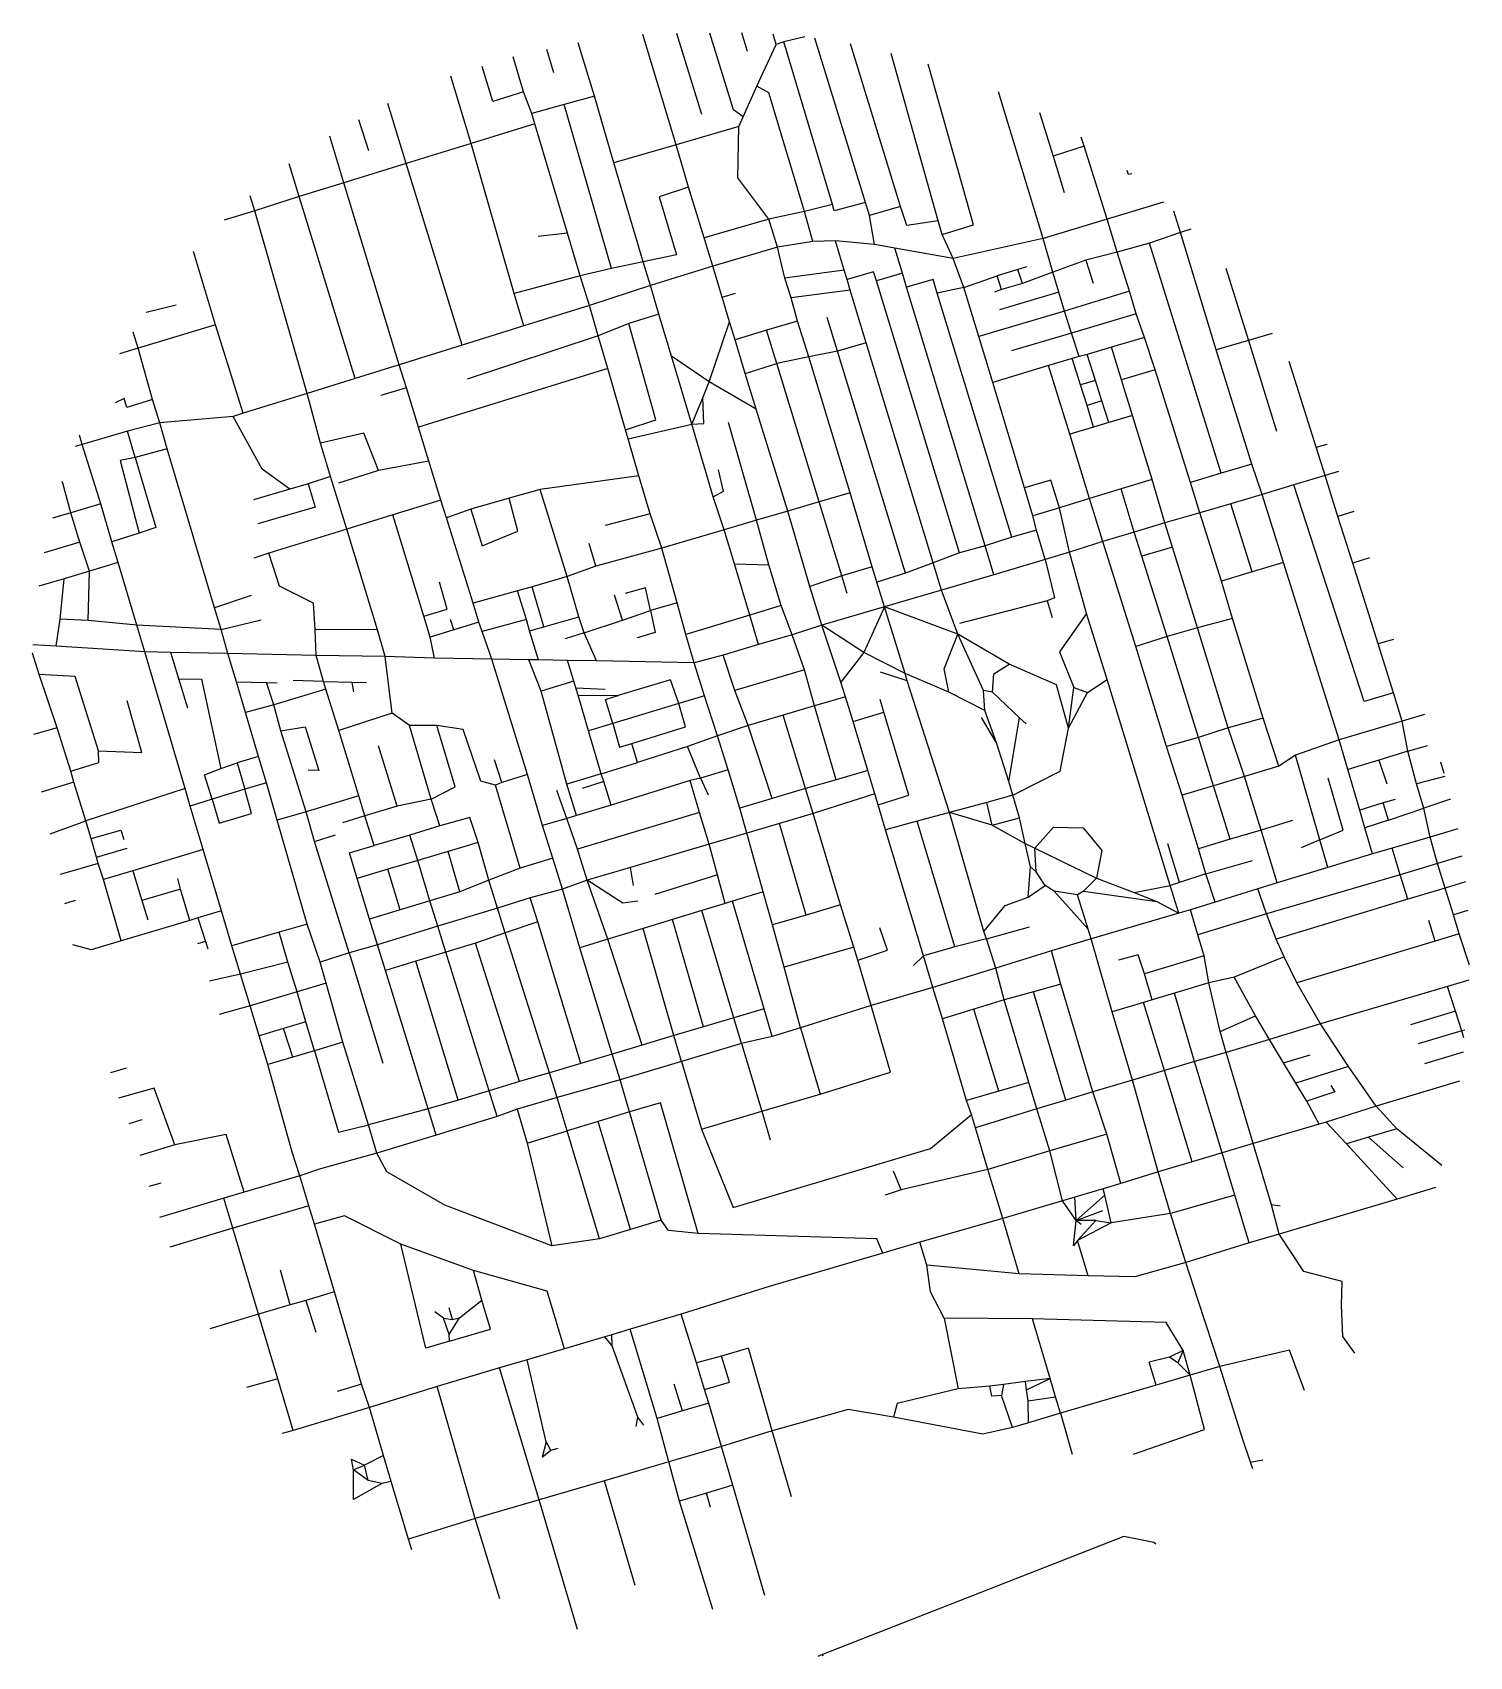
# Model space of a CAD drawing. Header units: metres. Extents: x 626322 to 628570, y 4832584 to 4835123.
import ezdxf

# ---------------------------------------------------------------- set-up
doc = ezdxf.new("R2010")
doc.units = ezdxf.units.M

msp = doc.modelspace()

# ---------------------------------------------------------------- linework, layer by layer
at = {"layer": 'ROADS'}
for points in [[(627328.8, 4834947.7), (627276.6, 4835120.1)], [(627328.9, 4835122.6), (627368, 4834995.7)], [(627433.3, 4834991.4), (627418.5, 4835002.6), (627381.2, 4835122.5)], [(627430.7, 4835123.4), (627439.6, 4835094.4)], [(627485.2, 4835104.8), (627480.2, 4835120.8)], [(627496.9, 4835108.8), (627485.2, 4835104.8)], [(627529.8, 4835116.6), (627496.9, 4835108.8)], [(627573.1, 4834854.5), (627496.9, 4835108.8)], [(627624.6, 4834857.7), (627545.5, 4835114.3)], [(627089.9, 4835030.6), (627073.4, 4835085.3)], [(627125.8, 4835097.6), (627136.8, 4835060.9)], [(627200.6, 4835023.7), (627175.3, 4835107.4)], [(627455, 4835039.4), (627485.2, 4835104.8)], [(627679.2, 4834851.1), (627601.5, 4835105.8)], [(627738.2, 4834829.1), (627664.6, 4835090.8)], [(627089.9, 4835030.6), (627042, 4835015.4), (627024.9, 4835070.5)], [(627744.7, 4834807.4), (627793.7, 4834822.4), (627722.9, 4835074.1)], [(627007.9, 4834949.9), (626976, 4835055)], [(627433.3, 4834991.4), (627455, 4835039.4)], [(627529.1, 4834843.4), (627473.5, 4835029), (627455, 4835039.4)], [(626906.4, 4834918.7), (626877.6, 4835012.5)], [(627102.8, 4834997), (627089.9, 4835030.6)], [(627153.3, 4835010.6), (627102.8, 4834997)], [(627200.6, 4835023.7), (627153.3, 4835010.6)], [(627227.4, 4834754.6), (627153.3, 4835010.6)], [(627230.9, 4834919.5), (627200.6, 4835023.7)], [(627902.4, 4834801.4), (627832.6, 4835030.6)], [(626831.9, 4834987.6), (626847.4, 4834938.9)], [(627107.4, 4834980.8), (627102.8, 4834997)], [(627426.4, 4834976.2), (627433.3, 4834991.4)], [(627897, 4834998.4), (627918.2, 4834929.9)], [(626808.9, 4834888.5), (626786.6, 4834961.2)], [(627107.4, 4834980.8), (627007.9, 4834949.9)], [(627158.6, 4834809.5), (627107.4, 4834980.8)], [(627426.4, 4834976.2), (627328.8, 4834947.7)], [(627473.5, 4834831.5), (627424.9, 4834896), (627426.4, 4834976.2)], [(627966.9, 4834945.5), (627962.2, 4834959.9)], [(627007.9, 4834949.9), (626906.4, 4834918.7)], [(627075.2, 4834715.3), (627007.9, 4834949.9)], [(627328.8, 4834947.7), (627230.9, 4834919.5)], [(627347.6, 4834881.6), (627328.8, 4834947.7)], [(627966.9, 4834945.5), (627918.2, 4834929.9)], [(628002.9, 4834831.5), (627966.9, 4834945.5)], [(626739, 4834866.8), (626723.1, 4834917.9)], [(626906.4, 4834918.7), (626808.9, 4834888.5)], [(626993.7, 4834634.6), (626906.4, 4834918.7)], [(627277.2, 4834765), (627230.9, 4834919.5)], [(627918.2, 4834929.9), (627935.4, 4834873.1)], [(628041.1, 4834902.3), (628036.1, 4834901.1), (628033.8, 4834907.8)], [(626808.9, 4834888.5), (626739, 4834866.8)], [(626895.3, 4834603.6), (626808.9, 4834888.5)], [(627347.6, 4834881.6), (627302.1, 4834866.6), (627329.2, 4834775.5), (627277.2, 4834765)], [(627372.1, 4834802.3), (627347.6, 4834881.6)], [(626669.5, 4834844.7), (626662.4, 4834867.9)], [(626739, 4834866.8), (626669.5, 4834844.7)], [(626826.4, 4834582.3), (626739, 4834866.8)], [(627624.6, 4834857.7), (627575.6, 4834844.4), (627573.1, 4834854.5)], [(627631, 4834837.1), (627624.6, 4834857.7)], [(628090.9, 4834858.1), (628002.9, 4834831.5)], [(626669.5, 4834844.7), (626621.4, 4834830.1)], [(626751.2, 4834559.1), (626669.5, 4834844.7)], [(627473.5, 4834831.5), (627372.1, 4834802.3)], [(627529.1, 4834843.4), (627473.5, 4834831.5)], [(627487.1, 4834787.6), (627473.5, 4834831.5)], [(627573.1, 4834854.5), (627529.1, 4834843.4)], [(627542.5, 4834796.6), (627529.1, 4834843.4)], [(627679.2, 4834851.1), (627631, 4834837.1)], [(627638.6, 4834791.7), (627631, 4834837.1)], [(627738.2, 4834829.1), (627689.4, 4834821.7), (627679.2, 4834851.1)], [(628002.9, 4834831.5), (627902.4, 4834801.4)], [(628018.2, 4834780), (628002.9, 4834831.5)], [(628117.5, 4834810.5), (628107, 4834843.9)], [(627158.6, 4834809.5), (627112.7, 4834804.4)], [(627178.5, 4834743.1), (627158.6, 4834809.5)], [(627744.7, 4834807.4), (627738.2, 4834829.1)], [(627761.8, 4834769.9), (627744.7, 4834807.4)], [(628117.5, 4834810.5), (628068.7, 4834793.8)], [(628133.6, 4834816.1), (628117.5, 4834810.5)], [(628173, 4834627.2), (628117.5, 4834810.5)], [(626608.1, 4834666.5), (626573.7, 4834781)], [(627385.7, 4834758.1), (627372.1, 4834802.3)], [(627487.1, 4834787.6), (627385.7, 4834758.1)], [(627542.5, 4834796.6), (627487.1, 4834787.6)], [(627498.3, 4834739.1), (627487.1, 4834787.6)], [(627577.8, 4834797.8), (627542.5, 4834796.6)], [(627591.6, 4834751.6), (627577.8, 4834797.8)], [(627638.6, 4834791.7), (627577.8, 4834797.8)], [(627670.8, 4834786.3), (627638.6, 4834791.7)], [(627682.5, 4834746.9), (627670.8, 4834786.3)], [(627761.8, 4834769.9), (627670.8, 4834786.3)], [(627902.4, 4834801.4), (627761.8, 4834769.9)], [(627917.5, 4834748.5), (627902.4, 4834801.4)], [(628018.2, 4834780), (627969.3, 4834767.5)], [(628068.7, 4834793.8), (628018.2, 4834780)], [(628037.7, 4834718.8), (628018.2, 4834780)], [(628181.1, 4834434.1), (628068.7, 4834793.8)], [(627227.4, 4834754.6), (627178.5, 4834743.1)], [(627277.2, 4834765), (627227.4, 4834754.6)], [(627288.3, 4834728), (627277.2, 4834765)], [(627385.7, 4834758.1), (627288.3, 4834728)], [(627400.4, 4834709.5), (627385.7, 4834758.1)], [(627778.4, 4834724.8), (627761.8, 4834769.9)], [(627876.7, 4834757), (627863.1, 4834752.7)], [(627969.3, 4834767.5), (627917.5, 4834748.5)], [(627969.3, 4834767.5), (627980.7, 4834731.2)], [(628188.2, 4834754.8), (628223.6, 4834642)], [(627178.5, 4834743.1), (627075.2, 4834715.3)], [(627192.8, 4834696.4), (627178.5, 4834743.1)], [(627288.3, 4834728), (627192.8, 4834696.4)], [(627301.7, 4834682.8), (627288.3, 4834728)], [(627591.6, 4834751.6), (627498.3, 4834739.1)], [(627508.3, 4834708.5), (627498.3, 4834739.1)], [(627596.2, 4834737.3), (627591.6, 4834751.6)], [(627641.8, 4834735), (627637.3, 4834749.3), (627596.2, 4834737.3)], [(627600.9, 4834720.4), (627596.2, 4834737.3)], [(627682.5, 4834746.9), (627641.8, 4834735)], [(627771.7, 4834309.7), (627641.8, 4834735)], [(627688.8, 4834725.3), (627682.5, 4834746.9)], [(627736.8, 4834715.6), (627730.3, 4834737.3), (627688.8, 4834725.3)], [(627778.4, 4834724.8), (627830.7, 4834743)], [(627863.1, 4834752.7), (627830.7, 4834743)], [(627837.4, 4834721.3), (627830.7, 4834743)], [(627870.2, 4834730.8), (627837.4, 4834721.3)], [(627870.2, 4834730.8), (627863.1, 4834752.7)], [(627917.5, 4834748.5), (627870.2, 4834730.8)], [(627927.1, 4834717.6), (627917.5, 4834748.5)], [(627090.1, 4834664.9), (627075.2, 4834715.3)], [(627400.4, 4834709.5), (627421.6, 4834715.8)], [(627412.1, 4834671), (627400.4, 4834709.5)], [(627600.9, 4834720.4), (627508.3, 4834708.5)], [(627518.1, 4834672.2), (627508.3, 4834708.5)], [(627625.5, 4834638.3), (627600.9, 4834720.4)], [(627811.7, 4834320.6), (627688.8, 4834725.3)], [(627778.4, 4834724.8), (627736.8, 4834715.6)], [(627853.4, 4834334), (627736.8, 4834715.6)], [(627802.2, 4834647.8), (627778.4, 4834724.8)], [(627837.4, 4834721.3), (627826.3, 4834717.6)], [(627927.1, 4834717.6), (627834.5, 4834689.9)], [(627936, 4834687.7), (627927.1, 4834717.6)], [(628037.7, 4834718.8), (627936, 4834687.7)], [(628048.3, 4834683.5), (628037.7, 4834718.8)], [(626499.3, 4834686.1), (626546.6, 4834697.4)], [(627192.8, 4834696.4), (627090.1, 4834664.9)], [(627206.7, 4834649.3), (627192.8, 4834696.4)], [(627301.7, 4834682.8), (627254.5, 4834668.3)], [(627321.3, 4834617.4), (627301.7, 4834682.8)], [(627580.8, 4834625.2), (627565, 4834678)], [(627936, 4834687.7), (627802.2, 4834647.8)], [(627947.1, 4834653.5), (627936, 4834687.7)], [(628048.3, 4834683.5), (627947.1, 4834653.5)], [(628060.9, 4834646.7), (628048.3, 4834683.5)], [(626486.8, 4834629.6), (626479.2, 4834654.7)], [(626608.1, 4834666.5), (626486.8, 4834629.6)], [(626651.4, 4834528), (626608.1, 4834666.5)], [(627090.1, 4834664.9), (626993.7, 4834634.6)], [(627254.5, 4834668.3), (627206.7, 4834649.3)], [(627249.2, 4834502.2), (627297, 4834517.7), (627254.5, 4834668.3)], [(627380, 4834577), (627412.1, 4834671)], [(627420.6, 4834642.9), (627412.1, 4834671)], [(627470, 4834657.8), (627420.6, 4834642.9)], [(627518.1, 4834672.2), (627470, 4834657.8)], [(627486, 4834605.6), (627470, 4834657.8)], [(627536.3, 4834616.1), (627518.1, 4834672.2)], [(627947.1, 4834653.5), (627853.2, 4834625.6)], [(627958.7, 4834616.6), (627947.1, 4834653.5)], [(628260.6, 4834652.8), (628223.6, 4834642)], [(626486.8, 4834629.6), (626457.7, 4834621)], [(626509.5, 4834549.7), (626486.8, 4834629.6)], [(626993.7, 4834634.6), (626895.3, 4834603.6)], [(627206.7, 4834649.3), (627001.9, 4834581.1)], [(627221.9, 4834597.9), (627206.7, 4834649.3)], [(627436.6, 4834590), (627420.6, 4834642.9)], [(627625.5, 4834638.3), (627580.8, 4834625.2)], [(627730.6, 4834294.1), (627625.5, 4834638.3)], [(627824.1, 4834576), (627802.2, 4834647.8)], [(628009.3, 4834631.5), (627971.4, 4834620.1)], [(628060.9, 4834646.7), (628009.3, 4834631.5)], [(628025.3, 4834580.5), (628009.3, 4834631.5)], [(628077.6, 4834596.1), (628060.9, 4834646.7)], [(628223.6, 4834642), (628173, 4834627.2)], [(628229, 4834448.5), (628173, 4834627.2)], [(628223.6, 4834642), (628267.6, 4834500.1)], [(626895.3, 4834603.6), (626826.4, 4834582.3)], [(626906.7, 4834567.8), (626895.3, 4834603.6)], [(627380, 4834577), (627321.3, 4834617.4)], [(627352.9, 4834510.9), (627321.3, 4834617.4)], [(627436.6, 4834590), (627486, 4834605.6)], [(627536.3, 4834616.1), (627486, 4834605.6)], [(627552.3, 4834389.5), (627486, 4834605.6)], [(627580.8, 4834625.2), (627536.3, 4834616.1)], [(627600.8, 4834403.8), (627536.3, 4834616.1)], [(627687.1, 4834278.2), (627580.8, 4834625.2)], [(627910.9, 4834602.7), (627824.1, 4834576)], [(627948.2, 4834613.5), (627910.9, 4834602.7)], [(627944.2, 4834495.2), (627910.9, 4834602.7)], [(627958.7, 4834616.6), (627948.2, 4834613.5)], [(627961.2, 4834572.3), (627948.2, 4834613.5)], [(627971.4, 4834620.1), (627958.7, 4834616.6)], [(627984.3, 4834579.4), (627971.4, 4834620.1)], [(628329.8, 4834474.9), (628287.4, 4834609.2)], [(626826.4, 4834582.3), (626751.2, 4834559.1)], [(627221.9, 4834597.9), (626925.4, 4834506.2)], [(627249.2, 4834502.2), (627221.9, 4834597.9)], [(627370.3, 4834551.9), (627380, 4834577)], [(627453.5, 4834534.3), (627380, 4834577)], [(627453.5, 4834534.3), (627436.6, 4834590)], [(627873.5, 4834411.5), (627824.1, 4834576)], [(627984.3, 4834579.4), (627961.2, 4834572.3)], [(627994.3, 4834547.2), (627984.3, 4834579.4)], [(628077.6, 4834596.1), (628025.3, 4834580.5)], [(628042.2, 4834524.3), (628025.3, 4834580.5)], [(628133.3, 4834419.5), (628077.6, 4834596.1)], [(626509.5, 4834549.7), (626469.5, 4834536.8), (626465.3, 4834551), (626451.1, 4834544.1)], [(626751.2, 4834559.1), (626651.4, 4834528)], [(626772.1, 4834481.1), (626751.2, 4834559.1)], [(626906.7, 4834567.8), (626866.7, 4834555.9)], [(626925.4, 4834506.2), (626906.7, 4834567.8)], [(627352.9, 4834510.9), (627371.7, 4834512.2), (627370.3, 4834551.9)], [(627352.9, 4834510.9), (627370.3, 4834551.9)], [(627971.2, 4834540.2), (627961.2, 4834572.3)], [(626520.7, 4834512.8), (626509.5, 4834549.7)], [(626651.4, 4834528), (626635.6, 4834522.7)], [(627503.2, 4834375), (627453.5, 4834534.3)], [(627994.3, 4834547.2), (627971.2, 4834540.2)], [(627981.4, 4834506.3), (627971.2, 4834540.2)], [(628005.1, 4834513.4), (627994.3, 4834547.2)], [(626470.4, 4834500), (626399.7, 4834479.3)], [(626520.7, 4834512.8), (626470.4, 4834500)], [(626482.2, 4834458.8), (626470.4, 4834500)], [(626635.6, 4834522.7), (626520.7, 4834512.8)], [(626532.6, 4834472.4), (626520.7, 4834512.8)], [(626724.2, 4834409.4), (626681, 4834440.7), (626635.6, 4834522.7)], [(626941.6, 4834453.2), (626925.4, 4834506.2)], [(627253.3, 4834488), (627249.2, 4834502.2)], [(627253.3, 4834488), (627352.9, 4834510.9)], [(627386.4, 4834397.5), (627352.9, 4834510.9)], [(627454.3, 4834361), (627410.4, 4834513.4)], [(627981.4, 4834506.3), (627944.2, 4834495.2)], [(628005.1, 4834513.4), (627981.4, 4834506.3)], [(628042.2, 4834524.3), (628005.1, 4834513.4)], [(628072.9, 4834424.4), (628042.2, 4834524.3)], [(626399.7, 4834479.3), (626388.7, 4834475.9)], [(626399.7, 4834479.3), (626395.5, 4834493.5)], [(626428.4, 4834386.2), (626399.7, 4834479.3)], [(626863.2, 4834438.3), (626839.9, 4834496.8), (626772.1, 4834481.1)], [(626787.8, 4834429.3), (626772.1, 4834481.1)], [(627270.3, 4834430), (627253.3, 4834488)], [(627975.1, 4834394.8), (627944.2, 4834495.2)], [(628329.8, 4834474.9), (628346.6, 4834479.7)], [(628343.8, 4834430.8), (628329.8, 4834474.9)], [(626482.2, 4834458.8), (626458.9, 4834454), (626488.8, 4834340.5)], [(626532.6, 4834472.4), (626482.2, 4834458.8)], [(626482.2, 4834458.8), (626514.6, 4834349.4), (626488.8, 4834340.5)], [(626606.7, 4834223.9), (626532.6, 4834472.4)], [(626941.6, 4834453.2), (626863.2, 4834438.3)], [(626960.5, 4834392.3), (626941.6, 4834453.2)], [(628229, 4834448.5), (628181.1, 4834434.1)], [(628245, 4834401), (628229, 4834448.5)], [(626787.8, 4834429.3), (626752.9, 4834417.8)], [(626813.3, 4834346.6), (626787.8, 4834429.3)], [(626863.2, 4834438.3), (626800.2, 4834418.8)], [(627270.3, 4834430), (627115.8, 4834409)], [(627288, 4834371), (627270.3, 4834430)], [(627386.4, 4834397.5), (627402.6, 4834406.3), (627394.9, 4834439.8)], [(627928.3, 4834380.1), (627914.7, 4834423.4), (627873.5, 4834411.5)], [(628072.9, 4834424.4), (628024.5, 4834409.8)], [(628092.7, 4834356.9), (628072.9, 4834424.4)], [(628181.1, 4834434.1), (628133.3, 4834419.5)], [(628343.8, 4834430.8), (628294.5, 4834415.9)], [(628364.8, 4834437.1), (628343.8, 4834430.8)], [(628363.7, 4834366.8), (628343.8, 4834430.8)], [(626369.3, 4834418.7), (626367.6, 4834418.2)], [(626369.3, 4834418.7), (626368.4, 4834421.4)], [(626381.5, 4834372.5), (626369.3, 4834418.7)], [(626724.2, 4834409.4), (626667.5, 4834392.8)], [(626752.9, 4834417.8), (626764, 4834381.3), (626674, 4834355.3)], [(626752.9, 4834417.8), (626724.2, 4834409.4)], [(627115.8, 4834409), (627067.3, 4834395.1)], [(627158.1, 4834272.6), (627115.8, 4834409)], [(627600.8, 4834403.8), (627552.3, 4834389.5)], [(627634.9, 4834287.9), (627600.8, 4834403.8)], [(627886.7, 4834367.4), (627873.5, 4834411.5)], [(628024.5, 4834409.8), (627975.1, 4834394.8)], [(628045, 4834342.3), (628024.5, 4834409.8)], [(628147.7, 4834372.5), (628133.3, 4834419.5)], [(628245, 4834401), (628195.9, 4834386.2)], [(628294.5, 4834415.9), (628245, 4834401)], [(628278.4, 4834294.7), (628245, 4834401)], [(628450.4, 4834090.6), (628404.7, 4834077.2), (628294.5, 4834415.9)], [(626381.5, 4834372.5), (626352.8, 4834364)], [(626428.4, 4834386.2), (626381.5, 4834372.5)], [(626396, 4834326.4), (626381.5, 4834372.5)], [(626446.1, 4834326.7), (626428.4, 4834386.2)], [(626960.5, 4834392.3), (626885.6, 4834369.1)], [(626969.1, 4834364.5), (626960.5, 4834392.3)], [(627007.6, 4834378), (626969.1, 4834364.5)], [(627007.6, 4834378), (627025, 4834320.8), (627080.9, 4834343.5), (627067.3, 4834395.1)], [(627067.3, 4834395.1), (627007.6, 4834378)], [(627403.9, 4834345.7), (627386.4, 4834397.5)], [(627503.2, 4834375), (627454.3, 4834361)], [(627552.3, 4834389.5), (627503.2, 4834375)], [(627537.5, 4834257.3), (627503.2, 4834375)], [(627587.5, 4834274), (627552.3, 4834389.5)], [(627928.3, 4834380.1), (627886.7, 4834367.4)], [(627975.1, 4834394.8), (627928.3, 4834380.1)], [(627943.6, 4834310.9), (627928.3, 4834380.1)], [(627995.7, 4834327.4), (627975.1, 4834394.8)], [(628147.7, 4834372.5), (628092.7, 4834356.9)], [(628195.9, 4834386.2), (628147.7, 4834372.5)], [(628181.4, 4834265.4), (628147.7, 4834372.5)], [(628229.4, 4834279.8), (628195.9, 4834386.2)], [(628388.6, 4834374.3), (628363.7, 4834366.8)], [(626885.6, 4834369.1), (626813.3, 4834346.6)], [(626933.7, 4834210.6), (626885.6, 4834369.1)], [(627010.9, 4834230.8), (626969.1, 4834364.5)], [(627288, 4834371), (627217.7, 4834352.3)], [(627306.4, 4834316.9), (627288, 4834371)], [(627454.3, 4834361), (627403.9, 4834345.7)], [(627473.7, 4834291.2), (627454.3, 4834361)], [(627892.3, 4834345.3), (627886.7, 4834367.4)], [(628092.7, 4834356.9), (628045, 4834342.3)], [(628104.9, 4834318.5), (628092.7, 4834356.9)], [(628387.2, 4834293.7), (628363.7, 4834366.8)], [(626396, 4834326.4), (626340.2, 4834309.8)], [(626410.7, 4834281.3), (626396, 4834326.4)], [(626488.8, 4834340.5), (626446.1, 4834326.7)], [(626455.6, 4834294.7), (626446.1, 4834326.7)], [(626813.3, 4834346.6), (626691.4, 4834309.1)], [(626861.2, 4834189.1), (626813.3, 4834346.6)], [(627203.1, 4834288.7), (627192.4, 4834324.1)], [(627403.9, 4834345.7), (627306.4, 4834316.9)], [(627419.8, 4834292.7), (627403.9, 4834345.7)], [(627853.4, 4834334), (627811.7, 4834320.6)], [(627892.3, 4834345.3), (627853.4, 4834334)], [(627905.6, 4834299.5), (627892.3, 4834345.3)], [(627995.7, 4834327.4), (627943.6, 4834310.9)], [(628045, 4834342.3), (627995.7, 4834327.4)], [(628047.5, 4834163.5), (627995.7, 4834327.4)], [(628057.2, 4834304.3), (628045, 4834342.3)], [(626691.4, 4834309.1), (626667.8, 4834301.6)], [(626763.9, 4834189.8), (626761.2, 4834231.3), (626707.9, 4834257.4), (626691.4, 4834309.1)], [(627306.4, 4834316.9), (627203.1, 4834288.7)], [(627329.9, 4834231.5), (627306.4, 4834316.9)], [(627771.7, 4834309.7), (627730.6, 4834294.1)], [(627811.7, 4834320.6), (627771.7, 4834309.7)], [(627825.7, 4834275.6), (627811.7, 4834320.6)], [(627905.6, 4834299.5), (627825.7, 4834275.6)], [(627943.6, 4834310.9), (627905.6, 4834299.5)], [(627905.6, 4834299.5), (627920.4, 4834239.5), (627908.8, 4834234.8)], [(627970.3, 4834214.8), (627943.6, 4834310.9)], [(628104.9, 4834318.5), (628057.2, 4834304.3)], [(628096.8, 4834179), (628057.2, 4834304.3)], [(628143.9, 4834192.6), (628104.9, 4834318.5)], [(628413, 4834301.8), (628387.2, 4834293.7)], [(626410.7, 4834281.3), (626371.1, 4834269.1)], [(626408.6, 4834204.1), (626410.7, 4834281.3)], [(626455.6, 4834294.7), (626410.7, 4834281.3)], [(626484.7, 4834196.6), (626455.6, 4834294.7)], [(627158.1, 4834272.6), (627103.2, 4834256.7)], [(627203.1, 4834288.7), (627158.1, 4834272.6)], [(627176.5, 4834209.6), (627158.1, 4834272.6)], [(627443.7, 4834212.5), (627419.8, 4834292.7)], [(627419.8, 4834292.7), (627473.7, 4834291.2)], [(627492.9, 4834227.3), (627473.7, 4834291.2)], [(627587.5, 4834274), (627537.5, 4834257.3)], [(627634.9, 4834287.9), (627587.5, 4834274)], [(627596, 4834246.4), (627587.5, 4834274)], [(627642.3, 4834264), (627634.9, 4834287.9)], [(627687.1, 4834278.2), (627642.3, 4834264)], [(627730.6, 4834294.1), (627687.1, 4834278.2)], [(627743.6, 4834251.2), (627730.6, 4834294.1)], [(627825.7, 4834275.6), (627743.6, 4834251.2)], [(628229.4, 4834279.8), (628181.4, 4834265.4)], [(628278.4, 4834294.7), (628229.4, 4834279.8)], [(628365.7, 4834017.3), (628278.4, 4834294.7)], [(628426.4, 4834167.2), (628387.2, 4834293.7)], [(626371.1, 4834269.1), (626331.5, 4834257.6)], [(626365, 4834206.2), (626371.1, 4834269.1)], [(626933.7, 4834210.6), (626970.2, 4834221.6), (626958.5, 4834263.7)], [(627080.5, 4834250.3), (627010.9, 4834230.8)], [(627103.2, 4834256.7), (627080.5, 4834250.3)], [(627094.3, 4834205.7), (627080.5, 4834250.3)], [(627121.6, 4834194.2), (627103.2, 4834256.7)], [(627288.6, 4834219.7), (627280.6, 4834255), (627248.7, 4834246.3)], [(627556.6, 4834196.4), (627537.5, 4834257.3)], [(627654.3, 4834225.3), (627642.3, 4834264)], [(627743.6, 4834251.2), (627654.3, 4834225.3)], [(627769.3, 4834182.4), (627743.6, 4834251.2)], [(628198.5, 4834207.1), (628181.4, 4834265.4)], [(626663.7, 4834242.8), (626606.7, 4834223.9)], [(626617, 4834189.9), (626606.7, 4834223.9)], [(627020.1, 4834201.3), (627010.9, 4834230.8)], [(627244.6, 4834204.6), (627232.2, 4834243.8)], [(627329.9, 4834231.5), (627288.6, 4834219.7)], [(627343.9, 4834182.3), (627329.9, 4834231.5)], [(627492.9, 4834227.3), (627443.7, 4834212.5)], [(627509.8, 4834181.5), (627492.9, 4834227.3)], [(627654.3, 4834225.3), (627556.6, 4834196.4)], [(627654.3, 4834225.3), (627622.1, 4834153.8)], [(627686.5, 4834121.3), (627654.3, 4834225.3)], [(627769.3, 4834182.4), (627654.3, 4834225.3)], [(627908.8, 4834234.8), (627771.5, 4834199)], [(627908.8, 4834234.8), (627916.8, 4834208.4)], [(626358.7, 4834163.9), (626365, 4834206.2)], [(626408.6, 4834204.1), (626365, 4834206.2)], [(626484.7, 4834196.6), (626408.6, 4834204.1)], [(626617, 4834189.9), (626484.7, 4834196.6)], [(626497.4, 4834155.1), (626484.7, 4834196.6)], [(626617, 4834189.9), (626679.2, 4834205.2)], [(626943.8, 4834178.1), (626933.7, 4834210.6)], [(626980.8, 4834189.2), (626975.7, 4834205.7)], [(627020.1, 4834201.3), (626980.8, 4834189.2)], [(627025.2, 4834186.5), (627020.1, 4834201.3)], [(627094.3, 4834205.7), (627025.2, 4834186.5)], [(627099.4, 4834187.9), (627094.3, 4834205.7)], [(627121.6, 4834194.2), (627176.5, 4834209.6)], [(627184.4, 4834184.4), (627176.5, 4834209.6)], [(627184.4, 4834184.4), (627244.6, 4834204.6)], [(627244.6, 4834204.6), (627288.6, 4834219.7)], [(627288.6, 4834219.7), (627295.7, 4834185.1), (627267.6, 4834177)], [(627443.7, 4834212.5), (627343.9, 4834182.3)], [(627457.6, 4834166.3), (627443.7, 4834212.5)], [(627556.6, 4834196.4), (627509.8, 4834181.5)], [(627586.1, 4834107.3), (627556.6, 4834196.4)], [(627622.1, 4834153.8), (627556.6, 4834196.4)], [(627970.3, 4834214.8), (627927.9, 4834155.2), (627950.6, 4834099.3)], [(628002.5, 4834111.6), (627970.3, 4834214.8)], [(628198.5, 4834207.1), (628143.9, 4834192.6)], [(628246.9, 4834051.3), (628198.5, 4834207.1)], [(626627.4, 4834152.1), (626617, 4834189.9)], [(626861.2, 4834189.1), (626763.9, 4834189.8)], [(626765.7, 4834149.1), (626763.9, 4834189.8)], [(626873.5, 4834147.6), (626861.2, 4834189.1)], [(626980.8, 4834189.2), (626943.8, 4834178.1)], [(626950.8, 4834145.3), (626943.8, 4834178.1)], [(627040.4, 4834143.5), (627025.2, 4834186.5)], [(627099.4, 4834187.9), (627121.6, 4834194.2)], [(627113.4, 4834142.2), (627099.4, 4834187.9)], [(627184.4, 4834184.4), (627155, 4834175.3)], [(627203.8, 4834140.7), (627184.4, 4834184.4)], [(627356.5, 4834138), (627343.9, 4834182.3)], [(627509.8, 4834181.5), (627457.6, 4834166.3)], [(627529.4, 4834126.6), (627509.8, 4834181.5)], [(627755, 4834091.9), (627747.8, 4834128.6), (627769.3, 4834182.4)], [(627809.4, 4834094.3), (627769.3, 4834182.4)], [(627849.4, 4834135.5), (627769.3, 4834182.4)], [(628096.8, 4834179), (628047.5, 4834163.5)], [(628143.9, 4834192.6), (628096.8, 4834179)], [(628145.6, 4834021.2), (628096.8, 4834179)], [(628192.2, 4834036.2), (628143.9, 4834192.6)], [(628450.6, 4834174.3), (628426.4, 4834167.2)], [(626332.2, 4834119.7), (626321.7, 4834152.9)], [(626358.7, 4834163.9), (626322.5, 4834165.7)], [(626497.4, 4834155.1), (626358.7, 4834163.9)], [(626560.5, 4833941), (626497.4, 4834155.1)], [(626538.4, 4834153.9), (626497.4, 4834155.1)], [(626550.5, 4834112.8), (626538.4, 4834153.9)], [(626627.4, 4834152.1), (626538.4, 4834153.9)], [(626640.9, 4834108.2), (626627.4, 4834152.1)], [(626765.7, 4834149.1), (626627.4, 4834152.1)], [(626873.5, 4834147.6), (626765.7, 4834149.1)], [(626777.1, 4834108.7), (626765.7, 4834149.1)], [(626884.2, 4834059.2), (626873.5, 4834147.6)], [(626950.8, 4834145.3), (626873.5, 4834147.6)], [(627040.4, 4834143.5), (626950.8, 4834145.3)], [(627402.3, 4834149.5), (627356.5, 4834138)], [(627457.6, 4834166.3), (627402.3, 4834149.5)], [(627420.3, 4834094.4), (627402.3, 4834149.5)], [(627622.1, 4834153.8), (627586.1, 4834107.3)], [(627686.5, 4834121.3), (627622.1, 4834153.8)], [(628095.7, 4834006.9), (628047.5, 4834163.5)], [(628450.4, 4834090.6), (628426.4, 4834167.2)], [(626425, 4833999.9), (626388.3, 4834116.5), (626332.2, 4834119.7)], [(626360.3, 4834036.3), (626332.2, 4834119.7)], [(627096.1, 4833962.9), (627040.4, 4834143.5)], [(627098, 4834142.4), (627040.4, 4834143.5)], [(627117.2, 4834093.5), (627098, 4834142.4)], [(627113.4, 4834142.2), (627098, 4834142.4)], [(627158.8, 4834141.3), (627113.4, 4834142.2)], [(627168.3, 4834109.2), (627158.8, 4834141.3)], [(627203.8, 4834140.7), (627158.8, 4834141.3)], [(627356.5, 4834138), (627203.8, 4834140.7)], [(627372.8, 4834086.3), (627356.5, 4834138)], [(627529.4, 4834126.6), (627420.3, 4834094.4)], [(627544.7, 4834070.5), (627529.4, 4834126.6)], [(627690.1, 4834109.8), (627648.4, 4834123.3)], [(627755, 4834091.9), (627686.5, 4834121.3)], [(627690.1, 4834109.8), (627686.5, 4834121.3)], [(627823.1, 4834091.9), (627825.4, 4834120.4), (627849.4, 4834135.5)], [(627942.2, 4834035.5), (627923.3, 4834103.1), (627849.4, 4834135.5)], [(626550.5, 4834112.8), (626586.3, 4834112.3), (626616.3, 4833972.6)], [(626564.7, 4834066.9), (626550.5, 4834112.8)], [(626655, 4834060), (626640.9, 4834108.2)], [(626640.9, 4834108.2), (626687.7, 4834107.1)], [(626699.1, 4834072.3), (626687.7, 4834107.1)], [(626687.7, 4834107.1), (626704.5, 4834106.3)], [(626780.7, 4834096.8), (626699.1, 4834072.3)], [(626777.1, 4834108.7), (626729.4, 4834110.1)], [(626780.7, 4834096.8), (626777.1, 4834108.7)], [(626777.1, 4834108.7), (626821.4, 4834107.3)], [(626801, 4834031.8), (626780.7, 4834096.8)], [(626821.4, 4834107.3), (626823.9, 4834092.5)], [(626821.4, 4834107.3), (626844.2, 4834106.8)], [(627168.3, 4834109.2), (627117.2, 4834093.5)], [(627157.3, 4833948), (627117.2, 4834093.5)], [(627171.6, 4834098.8), (627168.3, 4834109.2)], [(627175.1, 4834087.3), (627171.6, 4834098.8)], [(627171.6, 4834098.8), (627217.5, 4834096.8)], [(627332.6, 4834074), (627319.8, 4834111), (627237.7, 4834086.5)], [(627441.2, 4834039.9), (627420.3, 4834094.4)], [(627593.6, 4834084.8), (627586.1, 4834107.3)], [(627756.3, 4833903.9), (627690.1, 4834109.8)], [(627811.6, 4834063.2), (627809.4, 4834094.3)], [(627823.1, 4834091.9), (627809.4, 4834094.3)], [(627942.2, 4834035.5), (627950.6, 4834099.3)], [(627950.6, 4834099.3), (627971.8, 4834091.6)], [(627971.8, 4834091.6), (628002.5, 4834111.6)], [(628101.3, 4833789.4), (628002.5, 4834111.6)], [(626425, 4833999.9), (626492.9, 4833997.3), (626469.8, 4834078.3)], [(626699.1, 4834072.3), (626655, 4834060)], [(626710.2, 4834031.4), (626699.1, 4834072.3)], [(627191.4, 4834031.5), (627175.1, 4834087.3)], [(627175.1, 4834087.3), (627237.7, 4834086.5)], [(627229.6, 4834042.7), (627218.1, 4834080.5), (627237.7, 4834086.5)], [(627332.6, 4834074), (627229.6, 4834042.7)], [(627259.4, 4834011.8), (627343.1, 4834037.5), (627332.6, 4834074)], [(627372.8, 4834086.3), (627332.6, 4834074)], [(627393, 4834023.5), (627372.8, 4834086.3)], [(627544.7, 4834070.5), (627495.7, 4834056)], [(627593.6, 4834084.8), (627544.7, 4834070.5)], [(627578.7, 4833954.7), (627544.7, 4834070.5)], [(627605.3, 4834045.9), (627593.6, 4834084.8)], [(627653.3, 4834060.8), (627647.6, 4834080.3)], [(627811.6, 4834063.2), (627755, 4834091.9)], [(627865.4, 4834051.7), (627823.1, 4834091.9)], [(627942.2, 4834035.5), (627971.8, 4834091.6)], [(628464.1, 4834046.7), (628450.4, 4834090.6)], [(626675.5, 4833991.5), (626655, 4834060)], [(626884.2, 4834059.2), (626801, 4834031.8)], [(626911.7, 4834039.7), (626884.2, 4834059.2)], [(627229.6, 4834042.7), (627191.4, 4834031.5)], [(627229.6, 4834042.7), (627240, 4834005.8), (627259.4, 4834011.8)], [(627495.7, 4834056), (627441.2, 4834039.9)], [(627530.9, 4833941.1), (627495.7, 4834056)], [(627605.3, 4834045.9), (627653.3, 4834060.8)], [(627628.4, 4833969.5), (627605.3, 4834045.9)], [(627644.6, 4833915.5), (627692.4, 4833930.6), (627653.3, 4834060.8)], [(627829.4, 4834012.6), (627805.9, 4834052.3)], [(627829.4, 4834012.6), (627811.6, 4834063.2)], [(627848.7, 4833952), (627865.4, 4834051.7)], [(627865.4, 4834051.7), (627875.8, 4834042.6)], [(628246.9, 4834051.3), (628192.2, 4834036.2)], [(628271.2, 4833976.3), (628246.9, 4834051.3)], [(628464.1, 4834046.7), (628365.7, 4834017.3)], [(628499, 4834057.2), (628464.1, 4834046.7)], [(628473.1, 4833999.4), (628464.1, 4834046.7)], [(626360.3, 4834036.3), (626323.4, 4834025.5)], [(626381.9, 4833968.3), (626360.3, 4834036.3)], [(626710.2, 4834031.4), (626748.3, 4834037.7), (626769.5, 4833969.3), (626752.9, 4833969.8)], [(626749.9, 4833905), (626710.2, 4834031.4)], [(626832.3, 4833929.6), (626801, 4834031.8)], [(626954.4, 4834039.8), (626911.7, 4834039.7)], [(626945.1, 4833924.6), (626911.7, 4834039.7)], [(626945.1, 4833924.6), (626982.7, 4833943.6), (626954.4, 4834039.8)], [(627046.1, 4833946.7), (627023, 4833952.7), (626995.6, 4834033.7), (626954.4, 4834039.8)], [(627211.5, 4833964.1), (627191.4, 4834031.5)], [(627393, 4834023.5), (627346.4, 4834006.7)], [(627441.2, 4834039.9), (627393, 4834023.5)], [(627409.9, 4833970.5), (627393, 4834023.5)], [(627478.5, 4833925.6), (627441.2, 4834039.9)], [(627855.1, 4833930.8), (627929.1, 4833968.1), (627942.2, 4834035.5)], [(628145.6, 4834021.2), (628095.7, 4834006.9)], [(628192.2, 4834036.2), (628145.6, 4834021.2)], [(628169.1, 4833945.4), (628145.6, 4834021.2)], [(628217.7, 4833960.2), (628192.2, 4834036.2)], [(628365.7, 4834017.3), (628297.3, 4833993.4)], [(628379.4, 4833971.2), (628365.7, 4834017.3)], [(626381.9, 4833968.3), (626425.5, 4833982.1), (626425, 4833999.9)], [(626675.5, 4833991.5), (626641.7, 4833981.6)], [(626687.6, 4833949.9), (626675.5, 4833991.5)], [(626892.4, 4833913.6), (626863.2, 4834008.2)], [(627268.3, 4833982.1), (627259.4, 4834011.8)], [(627346.4, 4834006.7), (627268.3, 4833982.1)], [(627366.8, 4833957.6), (627346.4, 4834006.7)], [(627848.7, 4833952), (627829.4, 4834012.6)], [(628119.9, 4833930.9), (628095.7, 4834006.9)], [(628297.3, 4833993.4), (628271.2, 4833976.3)], [(628335.4, 4833861.2), (628297.3, 4833993.4)], [(628473.1, 4833999.4), (628427.4, 4833985.3)], [(628473.1, 4833999.4), (628503.6, 4834008.5)], [(628486.5, 4833948.6), (628473.1, 4833999.4)], [(626386.6, 4833951.3), (626381.9, 4833968.3)], [(626602.9, 4833924.5), (626590.7, 4833962.8), (626616.3, 4833972.6)], [(626616.3, 4833972.6), (626641.7, 4833981.6)], [(626641.7, 4833981.6), (626654, 4833940.1)], [(627055.8, 4833950.4), (627044.6, 4833986.3)], [(627211.5, 4833964.1), (627268.3, 4833982.1)], [(627409.9, 4833970.5), (627366.8, 4833957.6)], [(627428.2, 4833910.3), (627409.9, 4833970.5)], [(627628.4, 4833969.5), (627578.7, 4833954.7)], [(627639.5, 4833932.7), (627628.4, 4833969.5)], [(628271.2, 4833976.3), (628217.7, 4833960.2)], [(628427.4, 4833985.3), (628379.4, 4833971.2)], [(628397.7, 4833907.4), (628379.4, 4833971.2)], [(628427.4, 4833985.3), (628440.2, 4833948.5)], [(628529.8, 4833964.6), (628524.7, 4833982.4)], [(626386.6, 4833951.3), (626335.4, 4833935.6)], [(626405, 4833890.7), (626386.6, 4833951.3)], [(626560.5, 4833941), (626405, 4833890.7)], [(626568.6, 4833913.8), (626560.5, 4833941)], [(626687.6, 4833949.9), (626654, 4833940.1)], [(626704.6, 4833891.6), (626687.6, 4833949.9)], [(627055.8, 4833950.4), (627046.1, 4833946.7)], [(627084.8, 4833816.6), (627046.1, 4833946.7)], [(627096.1, 4833962.9), (627055.8, 4833950.4)], [(627119.7, 4833883.6), (627096.1, 4833962.9)], [(627211.5, 4833964.1), (627157.3, 4833948)], [(627172.9, 4833898.8), (627157.3, 4833948)], [(627215.4, 4833952.2), (627181.6, 4833941.5)], [(627215.4, 4833952.2), (627211.5, 4833964.1)], [(627227, 4833915), (627215.4, 4833952.2)], [(627350.3, 4833953.6), (627227, 4833915)], [(627366.8, 4833957.6), (627350.3, 4833953.6)], [(627365.2, 4833903.5), (627350.3, 4833953.6)], [(627366.8, 4833957.6), (627378.8, 4833931.4)], [(627530.9, 4833941.1), (627478.5, 4833925.6)], [(627578.7, 4833954.7), (627530.9, 4833941.1)], [(627542.9, 4833902.1), (627530.9, 4833941.1)], [(627855.1, 4833930.8), (627848.7, 4833952)], [(628169.1, 4833945.4), (628119.9, 4833930.9)], [(628217.7, 4833960.2), (628169.1, 4833945.4)], [(628195.1, 4833862.1), (628169.1, 4833945.4)], [(628243.4, 4833876.1), (628217.7, 4833960.2)], [(628335.4, 4833861.2), (628371.6, 4833876.1), (628348.2, 4833957.5)], [(628530.7, 4833960), (628486.5, 4833948.6)], [(628497.8, 4833910.6), (628486.5, 4833948.6)], [(626602.9, 4833924.5), (626568.6, 4833913.8)], [(626602.9, 4833924.5), (626614, 4833887.1), (626664.5, 4833902.4), (626654, 4833940.1)], [(626654, 4833940.1), (626602.9, 4833924.5)], [(626832.3, 4833929.6), (626749.9, 4833905)], [(626841.6, 4833898.5), (626832.3, 4833929.6)], [(626945.1, 4833924.6), (626892.4, 4833913.6)], [(626958.8, 4833882.7), (626945.1, 4833924.6)], [(627157.8, 4833894.4), (627141.7, 4833938.3)], [(627478.5, 4833925.6), (627428.2, 4833910.3)], [(627639.5, 4833932.7), (627542.9, 4833902.1)], [(627644.6, 4833915.5), (627639.5, 4833932.7)], [(627656.1, 4833876.5), (627644.6, 4833915.5)], [(627814.7, 4833919.3), (627756.3, 4833903.9)], [(627855.1, 4833930.8), (627814.7, 4833919.3)], [(627822.7, 4833883.7), (627814.7, 4833919.3)], [(627865.5, 4833895.5), (627855.1, 4833930.8)], [(628145.5, 4833846.8), (628119.9, 4833930.9)], [(628434.6, 4833918.8), (628397.7, 4833907.4)], [(628453, 4833924.3), (628434.6, 4833918.8)], [(628442.9, 4833891.6), (628434.6, 4833918.8)], [(628539.5, 4833924.6), (628497.8, 4833910.6)], [(626349.3, 4833870.5), (626405, 4833890.7)], [(626413.4, 4833862.8), (626405, 4833890.7)], [(626588.9, 4833845.6), (626568.6, 4833913.8)], [(626749.9, 4833905), (626704.6, 4833891.6)], [(626751.6, 4833728.9), (626704.6, 4833891.6)], [(626763, 4833858.6), (626749.9, 4833905)], [(626841.6, 4833898.5), (626806.5, 4833887.8)], [(626892.4, 4833913.6), (626841.6, 4833898.5)], [(626856.2, 4833852.1), (626841.6, 4833898.5)], [(627018.7, 4833856.7), (627006, 4833896), (626958.8, 4833882.7)], [(627157.8, 4833894.4), (627119.7, 4833883.6)], [(627172.9, 4833898.8), (627157.8, 4833894.4)], [(627174.2, 4833846.5), (627157.8, 4833894.4)], [(627227, 4833915), (627172.9, 4833898.8)], [(627365.2, 4833903.5), (627174.2, 4833846.5)], [(627380, 4833854.1), (627365.2, 4833903.5)], [(627439.3, 4833871.6), (627428.2, 4833910.3)], [(627542.9, 4833902.1), (627490.3, 4833886.5)], [(627585.6, 4833759.5), (627542.9, 4833902.1)], [(627705.3, 4833890.4), (627656.1, 4833876.5)], [(627756.3, 4833903.9), (627705.3, 4833890.4)], [(627764.4, 4833693.7), (627705.3, 4833890.4)], [(627809.7, 4833717.7), (627756.3, 4833903.9)], [(627822.7, 4833883.7), (627756.3, 4833903.9)], [(627822.7, 4833883.7), (627865.5, 4833895.5)], [(627874.4, 4833855.2), (627865.5, 4833895.5)], [(628292.4, 4833891.4), (628243.4, 4833876.1)], [(628405.7, 4833879.8), (628397.7, 4833907.4)], [(628442.9, 4833891.6), (628405.7, 4833879.8)], [(628442.9, 4833891.6), (628497.8, 4833910.6)], [(628507.8, 4833865.4), (628497.8, 4833910.6)], [(626413.4, 4833862.8), (626460, 4833876.3), (626464.4, 4833861.5)], [(626763, 4833858.6), (626795.9, 4833868.6)], [(626912.2, 4833868.4), (626856.2, 4833852.1)], [(626958.8, 4833882.7), (626912.2, 4833868.4)], [(626924.4, 4833828.8), (626912.2, 4833868.4)], [(627135.4, 4833832.5), (627119.7, 4833883.6)], [(627439.3, 4833871.6), (627380, 4833854.1)], [(627490.3, 4833886.5), (627439.3, 4833871.6)], [(627464.6, 4833779.6), (627439.3, 4833871.6)], [(627531.8, 4833743.2), (627490.3, 4833886.5)], [(627715.4, 4833679.5), (627656.1, 4833876.5)], [(627822.7, 4833883.7), (627874.4, 4833855.2)], [(627889.6, 4833847.8), (627918.9, 4833880.6), (627965, 4833879.9), (627994.4, 4833844.5), (627986.1, 4833801)], [(628243.4, 4833876.1), (628195.1, 4833862.1)], [(628268.8, 4833793.7), (628243.4, 4833876.1)], [(628417.7, 4833839.1), (628405.7, 4833879.8)], [(628507.8, 4833865.4), (628448.5, 4833847.8)], [(628551.1, 4833878.3), (628507.8, 4833865.4)], [(628519.6, 4833823.9), (628507.8, 4833865.4)], [(626422.1, 4833834), (626413.4, 4833862.8)], [(626422.1, 4833834), (626469.8, 4833848.2)], [(626588.9, 4833845.6), (626478.9, 4833812.4)], [(626617.2, 4833749.7), (626588.9, 4833845.6)], [(626816.9, 4833684.1), (626763, 4833858.6)], [(626829.7, 4833800.6), (626817.5, 4833840.4), (626856.2, 4833852.1)], [(626971.8, 4833842.9), (626924.4, 4833828.8)], [(627018.7, 4833856.7), (626971.8, 4833842.9)], [(626990.1, 4833779.8), (626971.8, 4833842.9)], [(627035.6, 4833797.8), (627018.7, 4833856.7)], [(627189.6, 4833797.7), (627174.2, 4833846.5)], [(627380, 4833854.1), (627257.2, 4833817.7)], [(627393.1, 4833806.3), (627380, 4833854.1)], [(627883, 4833818.8), (627874.4, 4833855.2)], [(627874.4, 4833855.2), (627889.6, 4833847.8)], [(627889.6, 4833847.8), (627986.1, 4833801)], [(627891.8, 4833810.8), (627889.6, 4833847.8)], [(628115.7, 4833794.2), (628097.4, 4833854.6)], [(628195.1, 4833862.1), (628145.5, 4833846.8)], [(628157.3, 4833807.9), (628145.5, 4833846.8)], [(628335.4, 4833861.2), (628306.1, 4833848.7)], [(628348.1, 4833817.8), (628335.4, 4833861.2)], [(628417.7, 4833839.1), (628348.1, 4833817.8)], [(628448.5, 4833847.8), (628417.7, 4833839.1)], [(628461.1, 4833806.2), (628448.5, 4833847.8)], [(626424.7, 4833823.9), (626365.2, 4833806.8)], [(626424.7, 4833823.9), (626422.1, 4833834)], [(626432.7, 4833799), (626424.7, 4833823.9)], [(626877.6, 4833815.2), (626829.7, 4833800.6)], [(626924.4, 4833828.8), (626877.6, 4833815.2)], [(626896.9, 4833751.7), (626877.6, 4833815.2)], [(626943.2, 4833765.6), (626924.4, 4833828.8)], [(627084.8, 4833816.6), (627035.6, 4833797.8)], [(627135.4, 4833832.5), (627084.8, 4833816.6)], [(627150.6, 4833784), (627135.4, 4833832.5)], [(627257.2, 4833817.7), (627189.6, 4833797.7)], [(627261.9, 4833789.6), (627257.2, 4833817.7)], [(627879.4, 4833771.2), (627883, 4833818.8)], [(627891.8, 4833810.8), (627883, 4833818.8)], [(628157.3, 4833807.9), (628229.9, 4833828.9)], [(628348.1, 4833817.8), (628268.8, 4833793.7)], [(628519.6, 4833823.9), (628461.1, 4833806.2)], [(628557.5, 4833835.2), (628519.6, 4833823.9)], [(628531.2, 4833785.6), (628519.6, 4833823.9)], [(626478.9, 4833812.4), (626432.7, 4833799)], [(626460.6, 4833702.8), (626432.7, 4833799)], [(626478.9, 4833812.4), (626492.8, 4833766.3)], [(626553.3, 4833783.9), (626548.9, 4833800.3)], [(626849.1, 4833737), (626829.7, 4833800.6)], [(627035.6, 4833797.8), (626990.1, 4833779.8)], [(627049.1, 4833754), (627035.6, 4833797.8)], [(627189.6, 4833797.7), (627150.6, 4833784)], [(627221.9, 4833705.5), (627189.6, 4833797.7)], [(627268.4, 4833764.9), (627245.2, 4833762), (627189.6, 4833797.7)], [(627393.1, 4833806.3), (627295.1, 4833775.7)], [(627405.3, 4833761.5), (627393.1, 4833806.3)], [(627879.4, 4833771.2), (627905.5, 4833789.6)], [(627905.5, 4833789.6), (627891.8, 4833810.8)], [(627919.8, 4833780.7), (627905.5, 4833789.6)], [(627986.1, 4833801), (627965.9, 4833780.9)], [(627986.1, 4833801), (628045, 4833778.5)], [(628045, 4833778.5), (628101.3, 4833789.4)], [(628115.7, 4833794.2), (628101.3, 4833789.4)], [(628114.8, 4833746.1), (628101.3, 4833789.4)], [(628157.3, 4833807.9), (628115.7, 4833794.2)], [(628171.6, 4833763.4), (628157.3, 4833807.9)], [(628268.8, 4833793.7), (628238.3, 4833784.4)], [(628461.1, 4833806.2), (628252, 4833745.2)], [(628473.1, 4833768.3), (628461.1, 4833806.2)], [(628563.4, 4833795.2), (628531.2, 4833785.6)], [(626388.6, 4833766), (626371.7, 4833760.9)], [(626553.3, 4833783.9), (626492.8, 4833766.3)], [(626492.8, 4833766.3), (626502.1, 4833735.8)], [(626568, 4833735), (626553.3, 4833783.9)], [(626943.2, 4833765.6), (626896.9, 4833751.7)], [(626990.1, 4833779.8), (626943.2, 4833765.6)], [(626955.7, 4833726), (626943.2, 4833765.6)], [(627100.3, 4833770.3), (627049.1, 4833754)], [(627150.6, 4833784), (627100.3, 4833770.3)], [(627112.2, 4833732.7), (627100.3, 4833770.3)], [(627178.1, 4833692.3), (627150.6, 4833784)], [(627416.7, 4833765), (627405.3, 4833761.5)], [(627464.6, 4833779.6), (627416.7, 4833765)], [(627466.2, 4833596.8), (627416.7, 4833765)], [(627479.1, 4833727.9), (627464.6, 4833779.6)], [(627809.7, 4833717.7), (627843.3, 4833758.3), (627879.4, 4833771.2)], [(627919.8, 4833780.7), (627972.8, 4833721.4)], [(627956.4, 4833774.9), (627919.8, 4833780.7)], [(627965.9, 4833780.9), (627956.4, 4833774.9)], [(627972.8, 4833721.4), (627956.4, 4833774.9)], [(627965.9, 4833780.9), (628080.2, 4833764.3)], [(628045, 4833778.5), (628080.2, 4833764.3)], [(628080.2, 4833764.3), (628114.8, 4833746.1)], [(628171.6, 4833763.4), (628133, 4833751.4)], [(628238.3, 4833784.4), (628171.6, 4833763.4)], [(628252, 4833745.2), (628238.3, 4833784.4)], [(628473.1, 4833768.3), (628266.9, 4833705.9)], [(628531.2, 4833785.6), (628473.1, 4833768.3)], [(628544.3, 4833743.7), (628531.2, 4833785.6)], [(626580.6, 4833738.8), (626568, 4833735)], [(626617.2, 4833749.7), (626580.6, 4833738.8)], [(626580.6, 4833738.8), (626592.6, 4833701.9)], [(626633.7, 4833695.3), (626617.2, 4833749.7)], [(626896.9, 4833751.7), (626849.1, 4833737)], [(627049.1, 4833754), (626955.7, 4833726)], [(627061, 4833715.6), (627049.1, 4833754)], [(627368.9, 4833750.4), (627322.6, 4833736.6)], [(627405.3, 4833761.5), (627368.9, 4833750.4)], [(627418.9, 4833582.6), (627368.9, 4833750.4)], [(627531.8, 4833743.2), (627479.1, 4833727.9)], [(627585.6, 4833759.5), (627531.8, 4833743.2)], [(627606.3, 4833693.2), (627585.6, 4833759.5)], [(628114.8, 4833746.1), (627977.5, 4833706.4)], [(628133, 4833751.4), (628114.8, 4833746.1)], [(628144.7, 4833712.2), (628133, 4833751.4)], [(628252, 4833745.2), (628144.7, 4833712.2)], [(628266.9, 4833705.9), (628252, 4833745.2)], [(628567.1, 4833750.6), (628544.3, 4833743.7)], [(628553.4, 4833714), (628544.3, 4833743.7)], [(626568, 4833735), (626460.6, 4833702.8)], [(626707.7, 4833716.4), (626633.7, 4833695.3)], [(626751.6, 4833728.9), (626707.7, 4833716.4)], [(626721.3, 4833669.6), (626707.7, 4833716.4)], [(626771.7, 4833669.6), (626751.6, 4833728.9)], [(626861.3, 4833696.9), (626849.1, 4833737)], [(626955.7, 4833726), (626861.3, 4833696.9)], [(626968.1, 4833685.1), (626955.7, 4833726)], [(627061, 4833715.6), (627014.9, 4833699.4)], [(627112.2, 4833732.7), (627061, 4833715.6)], [(627130.4, 4833496.7), (627061, 4833715.6)], [(627179.2, 4833511.2), (627112.2, 4833732.7)], [(627277.1, 4833722.3), (627221.9, 4833705.5)], [(627322.6, 4833736.6), (627277.1, 4833722.3)], [(627325.1, 4833554.9), (627277.1, 4833722.3)], [(627371.5, 4833568.5), (627322.6, 4833736.6)], [(627497.3, 4833661.8), (627479.1, 4833727.9)], [(627612.6, 4833672.9), (627659.2, 4833688.5), (627646.9, 4833723.6)], [(627813.9, 4833706.4), (627809.7, 4833717.7)], [(627813.9, 4833706.4), (627881.3, 4833724.9)], [(627977.5, 4833706.4), (627972.8, 4833721.4)], [(628154.6, 4833679.6), (628144.7, 4833712.2)], [(628516, 4833702.7), (628505.6, 4833734.8)], [(628553.4, 4833714), (628516, 4833702.7)], [(628569.5, 4833665), (628553.4, 4833714)], [(626460.6, 4833702.8), (626413.3, 4833689), (626384.8, 4833696.6)], [(626592.6, 4833701.9), (626580.1, 4833698.3)], [(626592.6, 4833701.9), (626596, 4833690.3)], [(626647.2, 4833650.7), (626633.7, 4833695.3)], [(626861.3, 4833696.9), (626816.9, 4833684.1)], [(626873.8, 4833656.7), (626861.3, 4833696.9)], [(627014.9, 4833699.4), (626968.1, 4833685.1)], [(627083.3, 4833483), (627014.9, 4833699.4)], [(627221.9, 4833705.5), (627178.1, 4833692.3)], [(627228.6, 4833525.9), (627178.1, 4833692.3)], [(627275.6, 4833539.9), (627221.9, 4833705.5)], [(627606.3, 4833693.2), (627497.3, 4833661.8)], [(627612.6, 4833672.9), (627606.3, 4833693.2)], [(627764.4, 4833693.7), (627715.4, 4833679.5)], [(627813.9, 4833706.4), (627764.4, 4833693.7)], [(627828.8, 4833660.3), (627813.9, 4833706.4)], [(627915.7, 4833687.3), (627828.8, 4833660.3)], [(627977.5, 4833706.4), (627915.7, 4833687.3)], [(627930.3, 4833635.2), (627915.7, 4833687.3)], [(628010.3, 4833591.9), (627977.5, 4833706.4)], [(628279.4, 4833678), (628266.9, 4833705.9)], [(628516, 4833702.7), (628299.6, 4833637.4)], [(626721.3, 4833669.6), (626647.2, 4833650.7)], [(626735.7, 4833623.1), (626721.3, 4833669.6)], [(626816.9, 4833684.1), (626771.7, 4833669.6)], [(626780.9, 4833636.6), (626771.7, 4833669.6)], [(626816.9, 4833684.1), (626869.9, 4833512)], [(626921.1, 4833671.2), (626873.8, 4833656.7)], [(626968.1, 4833685.1), (626921.1, 4833671.2)], [(626987.7, 4833454.1), (626921.1, 4833671.2)], [(627036.1, 4833468.4), (626968.1, 4833685.1)], [(627522.8, 4833566.8), (627497.3, 4833661.8)], [(627633.7, 4833601.7), (627612.6, 4833672.9)], [(627715.4, 4833679.5), (627700, 4833664.3)], [(627730, 4833630.3), (627715.4, 4833679.5)], [(628060.9, 4833651.5), (628051.4, 4833681.4), (628020.6, 4833672.8)], [(628154.6, 4833679.6), (628060.9, 4833651.5)], [(628161.7, 4833637.3), (628154.6, 4833679.6)], [(628279.4, 4833678), (628201.2, 4833646)], [(628299.6, 4833637.4), (628279.4, 4833678)], [(626647.2, 4833650.7), (626598.5, 4833639.8)], [(626662.2, 4833601.4), (626647.2, 4833650.7)], [(626780.9, 4833636.6), (626735.7, 4833623.1)], [(626807.1, 4833544.4), (626780.9, 4833636.6)], [(626940.6, 4833440.1), (626873.8, 4833656.7)], [(627828.8, 4833660.3), (627730, 4833630.3)], [(627841.5, 4833610.6), (627828.8, 4833660.3)], [(628073, 4833610.7), (628060.9, 4833651.5)], [(628161.7, 4833637.3), (628108.2, 4833621.3)], [(628201.2, 4833646), (628161.7, 4833637.3)], [(628179.3, 4833561.3), (628161.7, 4833637.3)], [(628234.7, 4833585.7), (628201.2, 4833646)], [(628336.2, 4833573.4), (628299.6, 4833637.4)], [(628568.3, 4833641.4), (628534.8, 4833631.6)], [(626735.7, 4833623.1), (626662.2, 4833601.4)], [(626749.1, 4833576.4), (626735.7, 4833623.1)], [(627730, 4833630.3), (627633.7, 4833601.7)], [(627745.2, 4833580.9), (627730, 4833630.3)], [(627841.5, 4833610.6), (627794.2, 4833596)], [(627887.6, 4833623.3), (627841.5, 4833610.6)], [(627880.3, 4833481.7), (627841.5, 4833610.6)], [(627930.3, 4833635.2), (627887.6, 4833623.3)], [(627938, 4833453.8), (627887.6, 4833623.3)], [(627980.2, 4833466.9), (627930.3, 4833635.2)], [(628073, 4833610.7), (628059.8, 4833606.7)], [(628108.2, 4833621.3), (628073, 4833610.7)], [(628139.4, 4833514.3), (628108.2, 4833621.3)], [(628534.8, 4833631.6), (628336.2, 4833573.4)], [(628547.6, 4833593.2), (628534.8, 4833631.6)], [(626662.2, 4833601.4), (626613.9, 4833587.8)], [(626676.3, 4833554.7), (626662.2, 4833601.4)], [(627466.2, 4833596.8), (627418.9, 4833582.6)], [(627478.8, 4833553.6), (627466.2, 4833596.8)], [(627633.7, 4833601.7), (627522.8, 4833566.8)], [(627553.6, 4833463.5), (627663.6, 4833497.5), (627633.7, 4833601.7)], [(627794.2, 4833596), (627745.2, 4833580.9)], [(627833.1, 4833467.9), (627794.2, 4833596)], [(628059.8, 4833606.7), (628010.3, 4833591.9)], [(628042.2, 4833485.3), (628010.3, 4833591.9)], [(628092.3, 4833500.4), (628059.8, 4833606.7)], [(628179.3, 4833561.3), (628234.7, 4833585.7)], [(628256.8, 4833548.6), (628234.7, 4833585.7)], [(628547.6, 4833593.2), (628477.1, 4833571.6)], [(628557.3, 4833562.1), (628547.6, 4833593.2)], [(626714.6, 4833566.1), (626676.3, 4833554.7)], [(626749.1, 4833576.4), (626714.6, 4833566.1)], [(626728.8, 4833520.9), (626714.6, 4833566.1)], [(626762.9, 4833531.1), (626749.1, 4833576.4)], [(627371.5, 4833568.5), (627325.1, 4833554.9)], [(627418.9, 4833582.6), (627371.5, 4833568.5)], [(627431, 4833542.3), (627418.9, 4833582.6)], [(627522.8, 4833566.8), (627478.8, 4833553.6)], [(627522.8, 4833566.8), (627553.6, 4833463.5)], [(627782.9, 4833453.3), (627745.2, 4833580.9)], [(628188.7, 4833528.5), (628179.3, 4833561.3)], [(628336.2, 4833573.4), (628256.8, 4833548.6)], [(628380, 4833506.3), (628336.2, 4833573.4)], [(628557.3, 4833562.1), (628489.1, 4833542)], [(628562.4, 4833563.5), (628557.3, 4833562.1)], [(628560.8, 4833551.4), (628557.3, 4833562.1)], [(626689.9, 4833509.6), (626676.3, 4833554.7)], [(626807.1, 4833544.4), (626762.9, 4833531.1)], [(626847.3, 4833415.3), (626807.1, 4833544.4)], [(627275.6, 4833539.9), (627228.6, 4833525.9)], [(627325.1, 4833554.9), (627275.6, 4833539.9)], [(627336.8, 4833514.2), (627325.1, 4833554.9)], [(627431, 4833542.3), (627336.8, 4833514.2)], [(627478.8, 4833553.6), (627431, 4833542.3)], [(627431, 4833542.3), (627462.8, 4833436.5)], [(628256.8, 4833548.6), (628188.7, 4833528.5)], [(628278.6, 4833512.3), (628256.8, 4833548.6)], [(626728.8, 4833520.9), (626689.9, 4833509.6)], [(626728.1, 4833372.5), (626689.9, 4833509.6)], [(626762.9, 4833531.1), (626728.8, 4833520.9)], [(626762.9, 4833531.1), (626800.5, 4833404.1), (626847.3, 4833415.3)], [(627179.2, 4833511.2), (627130.4, 4833496.7)], [(627228.6, 4833525.9), (627179.2, 4833511.2)], [(627240.9, 4833485.6), (627228.6, 4833525.9)], [(627336.8, 4833514.2), (627240.9, 4833485.6)], [(627336.8, 4833514.2), (627368.3, 4833408.6)], [(628139.4, 4833514.3), (628092.3, 4833500.4)], [(628188.7, 4833528.5), (628139.4, 4833514.3)], [(628182.6, 4833371.4), (628139.4, 4833514.3)], [(628230.9, 4833386.1), (628188.7, 4833528.5)], [(628278.6, 4833512.3), (628320, 4833524.6)], [(628297.7, 4833480.6), (628278.6, 4833512.3)], [(628559.6, 4833528.7), (628498.9, 4833510.6)], [(626444.5, 4833497), (626468.6, 4833504.2)], [(627130.4, 4833496.7), (627083.3, 4833483)], [(627142.6, 4833458.1), (627130.4, 4833496.7)], [(627240.9, 4833485.6), (627142.6, 4833458.1)], [(627255.7, 4833435.5), (627240.9, 4833485.6)], [(628042.2, 4833485.3), (627980.2, 4833466.9)], [(628092.3, 4833500.4), (628042.2, 4833485.3)], [(628082.6, 4833341.7), (628042.2, 4833485.3)], [(628135.7, 4833357.5), (628092.3, 4833500.4)], [(628380, 4833506.3), (628297.7, 4833480.6)], [(628423.7, 4833444.6), (628380, 4833506.3)], [(628553.6, 4833483.6), (628423.7, 4833444.6)], [(626544.4, 4833384.1), (626512.3, 4833472.4), (626456.5, 4833457.2)], [(627036.1, 4833468.4), (626987.7, 4833454.1)], [(627083.3, 4833483), (627036.1, 4833468.4)], [(627048.4, 4833428.4), (627036.1, 4833468.4)], [(627142.6, 4833458.1), (627079.9, 4833439.7)], [(627158.2, 4833405.8), (627142.6, 4833458.1)], [(627462.8, 4833436.5), (627553.6, 4833463.5)], [(627833.1, 4833467.9), (627782.9, 4833453.3)], [(627880.3, 4833481.7), (627833.1, 4833467.9)], [(627892.8, 4833440.5), (627880.3, 4833481.7)], [(627980.2, 4833466.9), (627938, 4833453.8)], [(628002, 4833400.7), (627980.2, 4833466.9)], [(628314.9, 4833452.1), (628297.7, 4833480.6)], [(628352.4, 4833476.7), (628358.6, 4833466.9), (628314.9, 4833452.1)], [(626940.6, 4833440.1), (626847.3, 4833415.3)], [(626987.7, 4833454.1), (626940.6, 4833440.1)], [(626953.2, 4833399.2), (626940.6, 4833440.1)], [(627079.9, 4833439.7), (627048.4, 4833428.4)], [(627079.9, 4833439.7), (627095.3, 4833386.9)], [(627255.7, 4833435.5), (627206.6, 4833420.3)], [(627363.2, 4833245.3), (627303.8, 4833449.7), (627255.7, 4833435.5)], [(627305.1, 4833266), (627255.7, 4833435.5)], [(627368.3, 4833408.6), (627462.8, 4833436.5)], [(627462.8, 4833436.5), (627475.8, 4833391.6)], [(627790.5, 4833431.3), (627782.9, 4833453.3)], [(627892.8, 4833440.5), (627796.7, 4833410.6)], [(627938, 4833453.8), (627892.8, 4833440.5)], [(627912.8, 4833374.6), (627892.8, 4833440.5)], [(628334.4, 4833416.4), (628314.9, 4833452.1)], [(628423.7, 4833444.6), (628345.2, 4833419.6)], [(628455.9, 4833409.1), (628423.7, 4833444.6)], [(626492.9, 4833422.9), (626472.5, 4833416.8)], [(626860.3, 4833371.1), (626847.3, 4833415.3)], [(627048.4, 4833428.4), (626953.2, 4833399.2)], [(627206.6, 4833420.3), (627158.2, 4833405.8)], [(627257.1, 4833251.9), (627206.6, 4833420.3)], [(627368.3, 4833408.6), (627417.8, 4833286.1), (627726.2, 4833378.2), (627790.5, 4833431.3)], [(627796.7, 4833410.6), (627790.5, 4833431.3)], [(627816.1, 4833345.4), (627796.7, 4833410.6)], [(628334.4, 4833416.4), (628230.9, 4833386.1)], [(628345.2, 4833419.6), (628334.4, 4833416.4)], [(628376.9, 4833385.7), (628345.2, 4833419.6)], [(628455.9, 4833409.1), (628411.5, 4833395.8)], [(628526.2, 4833351.9), (628455.9, 4833409.1)], [(626544.4, 4833384.1), (626489.4, 4833367.6)], [(626652.7, 4833309.8), (626624.9, 4833400.3), (626544.4, 4833384.1)], [(626953.2, 4833399.2), (626860.3, 4833371.1)], [(627095.3, 4833386.9), (627158.2, 4833405.8)], [(627095.3, 4833386.9), (627134.1, 4833226.3)], [(627208.5, 4833237), (627158.2, 4833405.8)], [(628002, 4833400.7), (627912.8, 4833374.6)], [(628024.2, 4833323.8), (628002, 4833400.7)], [(628230.9, 4833386.1), (628182.6, 4833371.4)], [(628259.8, 4833290.1), (628230.9, 4833386.1)], [(628411.5, 4833395.8), (628376.9, 4833385.7)], [(628456.4, 4833299.3), (628376.9, 4833385.7)], [(628411.5, 4833395.8), (628465.7, 4833347.9)], [(626739.9, 4833335.6), (626728.1, 4833372.5)], [(626860.3, 4833371.1), (626772.2, 4833346.6)], [(627134.1, 4833226.3), (626966.5, 4833289.6), (626875.9, 4833341.6), (626860.3, 4833371.1)], [(627912.8, 4833374.6), (627816.1, 4833345.4)], [(627933, 4833296.4), (627912.8, 4833374.6)], [(628135.7, 4833357.5), (628082.6, 4833341.7)], [(628182.6, 4833371.4), (628135.7, 4833357.5)], [(628202.2, 4833305.5), (628182.6, 4833371.4)], [(626739.9, 4833335.6), (626652.7, 4833309.8)], [(626772.2, 4833346.6), (626739.9, 4833335.6)], [(626753.9, 4833288.9), (626739.9, 4833335.6)], [(627680.3, 4833313.8), (627668.5, 4833342.7)], [(627816.1, 4833345.4), (627680.3, 4833313.8)], [(627839.4, 4833268.6), (627816.1, 4833345.4)], [(628082.6, 4833341.7), (628024.2, 4833323.8)], [(628102, 4833276.5), (628082.6, 4833341.7)], [(626522.4, 4833324.2), (626503.7, 4833318.8)], [(626652.7, 4833309.8), (626621.2, 4833300.6)], [(627680.3, 4833313.8), (627655.4, 4833305.1)], [(627996.4, 4833315.2), (627952, 4833302.2)], [(628024.2, 4833323.8), (627996.4, 4833315.2)], [(627999.3, 4833305.1), (627996.4, 4833315.2)], [(628516.5, 4833317.3), (628456.4, 4833299.3)], [(626621.2, 4833300.6), (626520.3, 4833270.5)], [(626635.1, 4833253.7), (626621.2, 4833300.6)], [(626753.9, 4833288.9), (626635.1, 4833253.7)], [(626762.7, 4833260), (626753.9, 4833288.9)], [(627933, 4833296.4), (627839.4, 4833268.6)], [(627952, 4833302.2), (627933, 4833296.4)], [(627954.3, 4833265.8), (627933, 4833296.4)], [(627954.3, 4833265.8), (627952, 4833302.2)], [(627954.3, 4833265.8), (627999.3, 4833305.1)], [(627954.3, 4833265.8), (627996, 4833281.3)], [(628008.9, 4833262.1), (627999.3, 4833305.1)], [(628202.2, 4833305.5), (628102, 4833276.5)], [(628224.6, 4833230.7), (628202.2, 4833305.5)], [(628271.7, 4833244.6), (628259.8, 4833290.1)], [(628273.5, 4833288.2), (628259.8, 4833290.1)], [(628456.4, 4833299.3), (628271.7, 4833244.6)], [(626898, 4833228.6), (626809.8, 4833273.2), (626762.7, 4833260)], [(626794.3, 4833154.3), (626762.7, 4833260)], [(627305.1, 4833266), (627257.1, 4833251.9)], [(627363.2, 4833245.3), (627316.6, 4833250.3), (627305.1, 4833266)], [(627839.4, 4833268.6), (627709.6, 4833231.7)], [(627864.9, 4833182.1), (627839.4, 4833268.6)], [(627956.2, 4833234.4), (627949.9, 4833226.2), (627954.3, 4833265.8)], [(627984.9, 4833265.9), (627954.3, 4833265.8)], [(627962, 4833259.4), (627954.3, 4833265.8)], [(627984.9, 4833265.9), (627956.2, 4833234.4)], [(628008.9, 4833262.1), (627956.2, 4833234.4)], [(627984.9, 4833265.9), (628008.9, 4833262.1)], [(628102, 4833276.5), (628008.9, 4833262.1)], [(628125.8, 4833199.9), (628102, 4833276.5)], [(626635.1, 4833253.7), (626536.6, 4833224.1)], [(626675.4, 4833119.4), (626635.1, 4833253.7)], [(627208.5, 4833237), (627134.1, 4833226.3)], [(627257.1, 4833251.9), (627208.5, 4833237)], [(627652, 4833214.8), (627642.5, 4833237.2), (627363.2, 4833245.3)], [(627709.6, 4833231.7), (627652, 4833214.8)], [(627720.9, 4833195.9), (627709.6, 4833231.7)], [(627973.2, 4833179), (627956.2, 4833234.4)], [(628224.6, 4833230.7), (628125.8, 4833199.9)], [(628271.7, 4833244.6), (628224.6, 4833230.7)], [(628369, 4833133.3), (628370.1, 4833170.5), (628310.5, 4833186.1), (628271.7, 4833244.6)], [(626974.1, 4833077.1), (626937.2, 4833066.3), (626898, 4833228.6)], [(627011.3, 4833187.3), (626898, 4833228.6)], [(627652, 4833214.8), (627474.2, 4833162.5)], [(626724.8, 4833133.7), (626709.7, 4833187.9)], [(627153.7, 4833065), (627127, 4833155.2), (627011.3, 4833187.3)], [(627024.8, 4833141.2), (627011.3, 4833187.3)], [(627726.5, 4833154.4), (627720.9, 4833195.9)], [(627864.9, 4833182.1), (627720.9, 4833195.9)], [(627973.2, 4833179), (627864.9, 4833182.1)], [(628125.8, 4833199.9), (628045.8, 4833177.4), (627973.2, 4833179)], [(628145.2, 4833140.8), (628125.8, 4833199.9)], [(626794.3, 4833154.3), (626749.2, 4833140.6)], [(626836.4, 4833009.9), (626794.3, 4833154.3)], [(627474.2, 4833162.5), (627336.4, 4833119.1)], [(627747.9, 4833113), (627726.5, 4833154.4)], [(626724.8, 4833133.7), (626675.4, 4833119.4)], [(626749.2, 4833140.6), (626724.8, 4833133.7)], [(626749.2, 4833140.6), (626765, 4833091)], [(626978.5, 4833111), (626973.3, 4833129.4)], [(626974.1, 4833077.1), (627038, 4833095.7), (627024.8, 4833141.2)], [(626989.7, 4833113.6), (627024.8, 4833141.2)], [(628178.9, 4833037.5), (628145.2, 4833140.8)], [(628390.1, 4833058.4), (628371.3, 4833084.2), (628369, 4833133.3)], [(626675.4, 4833119.4), (626598.9, 4833096.3)], [(626705.5, 4833018.3), (626675.4, 4833119.4)], [(626964.4, 4833113.1), (626951, 4833122.7)], [(626973.6, 4833087.4), (626964.4, 4833113.1)], [(626964.4, 4833113.1), (626978.5, 4833111)], [(626973.6, 4833087.4), (626989.7, 4833113.6)], [(626978.5, 4833111), (626989.7, 4833113.6)], [(627336.4, 4833119.1), (627256.8, 4833095.7)], [(627360.6, 4833042.9), (627336.4, 4833119.1)], [(627747.9, 4833113), (627769.9, 4833002.7)], [(627885.7, 4833112.1), (627747.9, 4833113)], [(627913.5, 4833018.8), (627885.7, 4833112.1)], [(628121.4, 4833062.4), (628095.1, 4833106.1), (627885.7, 4833112.1)], [(626974.1, 4833077.1), (626973.6, 4833087.4)], [(627216.9, 4833083.8), (627153.7, 4833065)], [(627228, 4833087), (627216.9, 4833083.8)], [(627228.2, 4833069.9), (627216.9, 4833083.8)], [(627256.8, 4833095.7), (627228, 4833087)], [(627228.2, 4833069.9), (627228, 4833087)], [(627298.8, 4832956.1), (627256.8, 4833095.7)], [(627153.7, 4833065), (627095.7, 4833047.9)], [(627268.6, 4832958.1), (627228.2, 4833069.9)], [(627399.7, 4833053.8), (627360.6, 4833042.9)], [(627373, 4833001.5), (627411.9, 4833013.1), (627399.7, 4833053.8)], [(627478.7, 4832936.6), (627441.7, 4833066.3), (627399.7, 4833053.8)], [(628100.4, 4833052.2), (628068.3, 4833044.3)], [(628121.4, 4833062.4), (628100.4, 4833052.2)], [(628113.1, 4833043.3), (628100.4, 4833052.2)], [(628121.4, 4833062.4), (628113.1, 4833043.3)], [(628132.8, 4833024), (628121.4, 4833062.4)], [(628311.5, 4833000), (628288.1, 4833063), (628178.9, 4833037.5)], [(627052.2, 4833035.4), (626954.8, 4833006.1)], [(627095.7, 4833047.9), (627052.2, 4833035.4)], [(627114.1, 4832829.1), (627052.2, 4833035.4)], [(627125.2, 4832919.6), (627095.7, 4833047.9)], [(627373, 4833001.5), (627360.6, 4833042.9)], [(628079.2, 4833008.3), (628068.3, 4833044.3)], [(628132.8, 4833024), (628113.1, 4833043.3)], [(628178.9, 4833037.5), (628132.8, 4833024)], [(628214.6, 4832924.9), (628178.9, 4833037.5)], [(626705.5, 4833018.3), (626656.7, 4833004.5)], [(626729.6, 4832937.5), (626705.5, 4833018.3)], [(626836.4, 4833009.9), (626798.2, 4832998.4)], [(626849, 4832973.4), (626836.4, 4833009.9)], [(626954.8, 4833006.1), (626849, 4832973.4)], [(627014.4, 4832799.6), (626954.8, 4833006.1)], [(627338.6, 4832968), (627325.6, 4833009.8)], [(627379.4, 4832980.3), (627373, 4833001.5)], [(627769.9, 4833002.7), (627674.5, 4832979.3), (627668.6, 4832958.1)], [(627819, 4833006.5), (627769.9, 4833002.7)], [(627840.6, 4833009.3), (627819, 4833006.5)], [(627837.5, 4832992.1), (627822.4, 4832991.1), (627819, 4833006.5)], [(627840.6, 4833009.3), (627837.5, 4832992.1)], [(627874.8, 4833013.7), (627840.6, 4833009.3)], [(627913.5, 4833018.8), (627874.8, 4833013.7)], [(627876.6, 4833001.1), (627874.8, 4833013.7)], [(627876.6, 4833001.1), (627913.5, 4833018.8)], [(627879.1, 4832983.7), (627876.6, 4833001.1)], [(627922, 4832990.2), (627913.5, 4833018.8)], [(628079.2, 4833008.3), (627929.7, 4832964.2)], [(628043.8, 4832900.5), (628154.9, 4832939.1), (628132.8, 4833024)], [(628132.8, 4833024), (628079.2, 4833008.3)], [(627379.4, 4832980.3), (627338.6, 4832968)], [(627399.4, 4832912.4), (627379.4, 4832980.3)], [(627854.8, 4832942.2), (627837.5, 4832992.1)], [(627879.1, 4832983.7), (627922, 4832990.2)], [(627879.7, 4832949.5), (627879.1, 4832983.7)], [(627929.7, 4832964.2), (627922, 4832990.2)], [(626849, 4832973.4), (626729.6, 4832937.5)], [(626870.9, 4832898), (626849, 4832973.4)], [(627266.2, 4832943.6), (627268.6, 4832958.1)], [(627278.2, 4832945.6), (627268.6, 4832958.1)], [(627338.6, 4832968), (627298.8, 4832956.1)], [(627317.1, 4832888.6), (627298.8, 4832956.1)], [(627668.6, 4832958.1), (627597.5, 4832970), (627478.7, 4832936.6)], [(627854.8, 4832942.2), (627808.1, 4832931.5), (627668.6, 4832958.1)], [(627929.7, 4832964.2), (627879.7, 4832949.5)], [(627929.7, 4832964.2), (627948.2, 4832900.5)], [(626729.6, 4832937.5), (626712.1, 4832932.9)], [(627478.7, 4832936.6), (627399.4, 4832912.4)], [(627509.2, 4832833.5), (627478.7, 4832936.6)], [(627879.7, 4832949.5), (627854.8, 4832942.2)], [(628227, 4832887.9), (628214.6, 4832924.9)], [(627125.2, 4832919.6), (627118.9, 4832895.7), (627132.7, 4832906.5)], [(627132.7, 4832906.5), (627125.2, 4832919.6)], [(627132.7, 4832906.5), (627144.1, 4832909.6)], [(627399.4, 4832912.4), (627317.1, 4832888.6)], [(627417.3, 4832851.8), (627399.4, 4832912.4)], [(626823.9, 4832875.6), (626820.8, 4832892.3), (626841.1, 4832882.9)], [(626823.9, 4832875.6), (626841.1, 4832882.9)], [(626868.1, 4832854.5), (626824.1, 4832829.5), (626823.9, 4832875.6)], [(626846.8, 4832859), (626823.9, 4832875.6)], [(626870.9, 4832898), (626841.1, 4832882.9)], [(626846.8, 4832859), (626841.1, 4832882.9)], [(626883, 4832857.6), (626870.9, 4832898)], [(627317.1, 4832888.6), (627216.3, 4832858.4)], [(627333.7, 4832826.8), (627317.1, 4832888.6)], [(628227, 4832887.9), (628246.3, 4832891.5)], [(628230.4, 4832877.2), (628227, 4832887.9)], [(626868.1, 4832854.5), (626846.8, 4832859)], [(626883, 4832857.6), (626868.1, 4832854.5)], [(626910, 4832767.2), (626883, 4832857.6)], [(627216.3, 4832858.4), (627114.1, 4832829.1)], [(627264.6, 4832694.9), (627216.3, 4832858.4)], [(627417.3, 4832851.8), (627376.1, 4832839.1)], [(627467.3, 4832679.5), (627417.3, 4832851.8)], [(627114.1, 4832829.1), (627014.4, 4832799.6)], [(627174, 4832626.1), (627114.1, 4832829.1)], [(627376.1, 4832839.1), (627333.7, 4832826.8)], [(627385.7, 4832657.5), (627333.7, 4832826.8)], [(627382.5, 4832817.3), (627376.1, 4832839.1)], [(627014.4, 4832799.6), (626910, 4832767.2)], [(627052.9, 4832674), (627014.4, 4832799.6)], [(626915, 4832750.8), (626910, 4832767.2)], [(628078.9, 4832759.4), (628075.8, 4832762.3), (628028.8, 4832771.6), (627557.5, 4832586.9)], [(627557.5, 4832586.9), (627550, 4832583.9)], [(627558.5, 4832584.3), (627557.5, 4832586.9)]]:
    msp.add_lwpolyline(points, dxfattribs=at)

doc.saveas('drawing.dxf')
